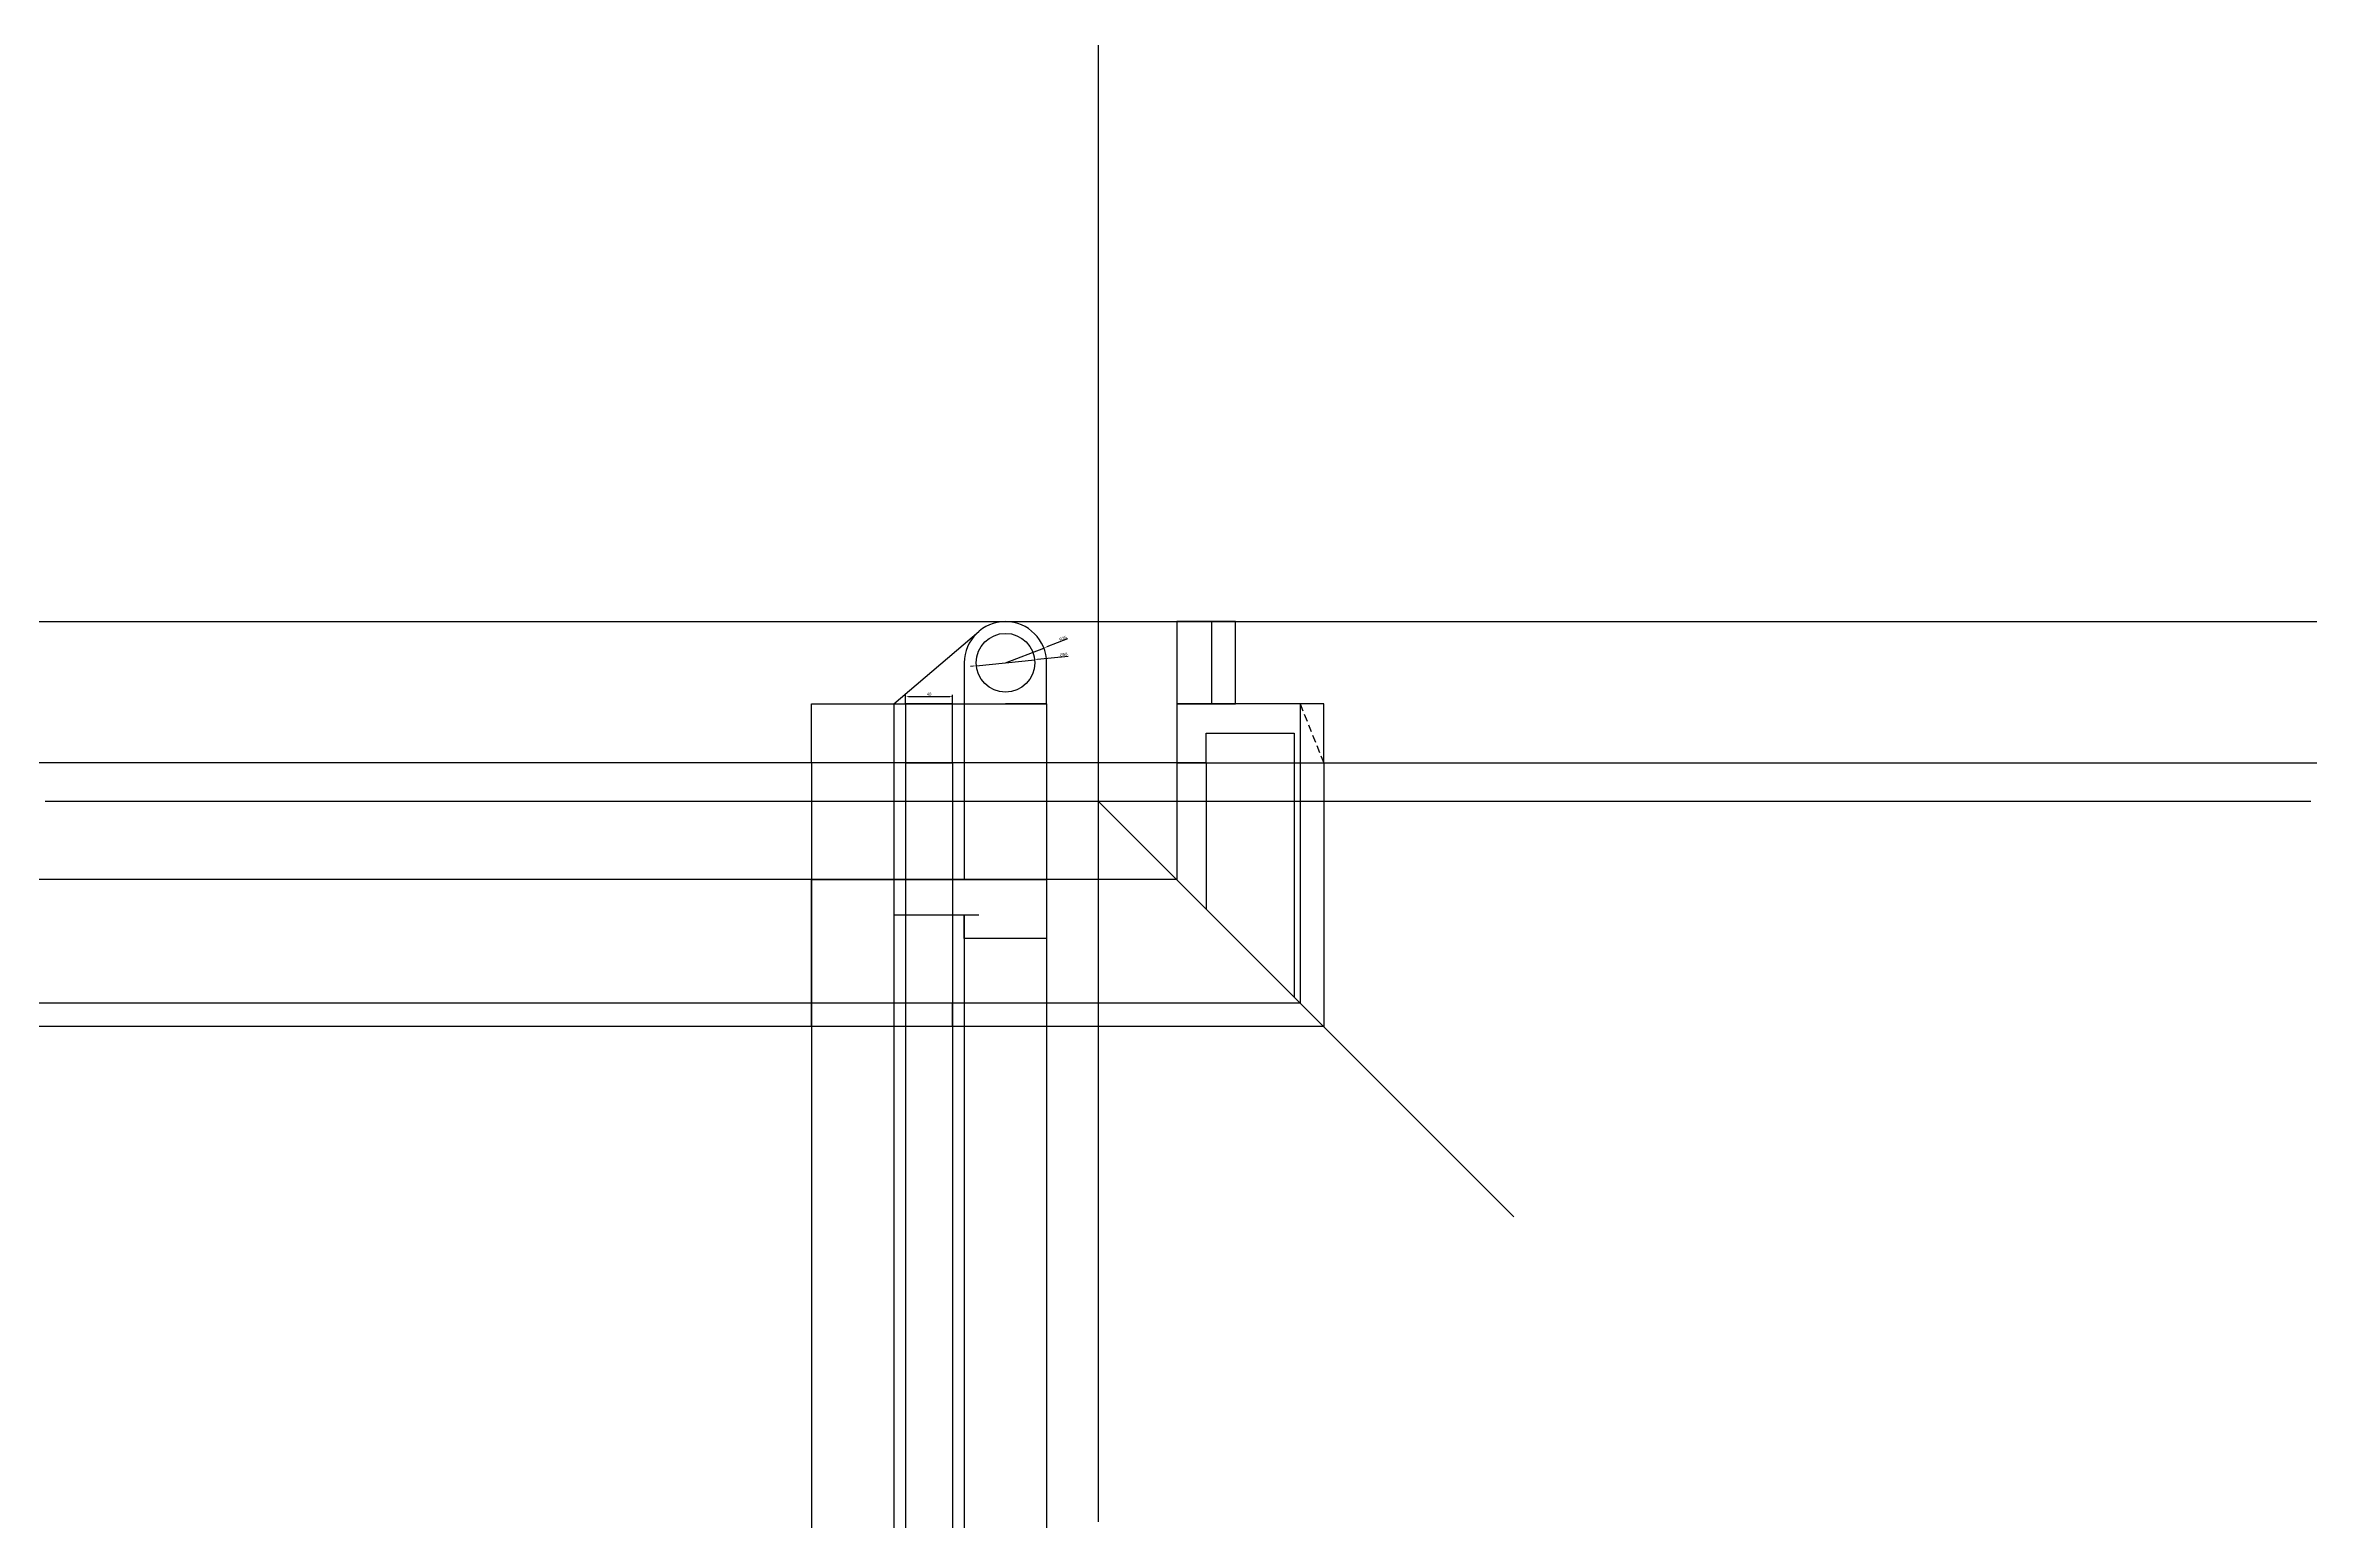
# Model space of a CAD drawing. Header units: millimetres. Extents: x 1798 to 3724, y 722 to 1977.
import ezdxf

# ---------------------------------------------------------------- set-up
doc = ezdxf.new("R2010")
doc.units = ezdxf.units.MM
doc.linetypes.add('HIDDEN', pattern=[9.525, 6.35, -3.175])
doc.styles.get("Standard").update_dxf_attribs({"font": 'arial.ttf'})
doc.dimstyles.new('ISO-25', dxfattribs={"dimtxt": 2.5, "dimasz": 2.5, "dimexe": 1.25, "dimexo": 0.625, "dimtad": 1, "dimtxsty": 'Standard', "dimcen": 2.5, "dimadec": 0, "dimazin": 0, "dimtfac": 1, "dimtmove": 0, "dimatfit": 3, "dimfxl": 1, "dimarcsym": 0})

# ---------------------------------------------------------------- blocks, each defined once
blk = doc.blocks.new('*D2')
at = {"color": 0, "lineweight": -2, "transparency": 16777216}
for p, q in [((2529.1, 1417.9), (2529.1, 1425)), ((2531.6, 1423.7), (2566.6, 1423.7)), ((2569.1, 1417.9), (2569.1, 1425))]:
    blk.add_line(p, q, dxfattribs=at)
at = {"color": 0, "transparency": 16777216}
for points in [[(2531.6, 1424.1), (2531.6, 1423.3), (2529.1, 1423.7)], [(2566.6, 1424.1), (2566.6, 1423.3), (2569.1, 1423.7)]]:
    blk.add_solid(points, dxfattribs=at)
at = {"layer": 'Defpoints', "color": 0, "transparency": 16777216}
for p in [(2529.1, 1417.3), (2569.1, 1423.7), (2569.1, 1417.3)]:
    blk.add_point(p, dxfattribs=at)
at = {"color": 0, "transparency": 16777216, "insert": (2549.1, 1425.6), "char_height": 2.5, "attachment_point": 5}
blk.add_mtext('40', dxfattribs=at)
blk = doc.blocks.new('*D3')
at = {"color": 0, "lineweight": -2, "transparency": 16777216}
for p, q in [((2586.7, 1449.5), (2584.2, 1449.2)), ((2589.2, 1449.7), (2638.9, 1454.8)), ((2667.3, 1457.6), (2641.4, 1455))]:
    blk.add_line(p, q, dxfattribs=at)
at = {"color": 0, "transparency": 16777216}
for points in [[(2586.7, 1449.9), (2586.7, 1449.1), (2589.2, 1449.7)], [(2641.4, 1455.4), (2641.5, 1454.6), (2638.9, 1454.8)]]:
    blk.add_solid(points, dxfattribs=at)
at = {"layer": 'Defpoints', "color": 0, "transparency": 16777216}
for p in [(2589.2, 1449.7), (2638.9, 1454.8)]:
    blk.add_point(p, dxfattribs=at)
at = {"color": 0, "transparency": 16777216, "insert": (2663.4, 1459.2), "char_height": 2.5, "attachment_point": 5, "rotation": 5.7542}
blk.add_mtext('∅50', dxfattribs=at)
blk = doc.blocks.new('*D4')
at = {"color": 0, "lineweight": -2, "transparency": 16777216}
for p, q in [((2614.1, 1452.3), (2646.7, 1464.8)), ((2666.9, 1472.5), (2649.1, 1465.7))]:
    blk.add_line(p, q, dxfattribs=at)
at = {"color": 0, "transparency": 16777216}
blk.add_solid([(2648.9, 1466.1), (2649.2, 1465.3), (2646.7, 1464.8)], dxfattribs=at)
at = {"layer": 'Defpoints', "color": 0, "transparency": 16777216}
for p in [(2646.7, 1464.8), (2614.1, 1452.3)]:
    blk.add_point(p, dxfattribs=at)
at = {"color": 0, "transparency": 16777216, "insert": (2662.9, 1473), "char_height": 2.5, "attachment_point": 5, "rotation": 20.9666}
blk.add_mtext('R35', dxfattribs=at)

msp = doc.modelspace()

# ---------------------------------------------------------------- linework, layer by layer
for p, q in [((2692.793, 1977.394), (2692.793, 721.758)), ((2579.055, 1417.253), (2579.055, 1267.809)), ((2864.652, 1417.253), (2864.652, 1162.809)), ((2759.652, 1367.253), (2759.652, 1267.809)), ((2784.652, 1367.253), (2859.652, 1367.253)), ((2784.652, 1367.253), (2784.652, 1242.809)), ((2859.652, 1367.253), (2859.652, 1167.809)), ((2884.652, 1367.253), (2884.652, 1142.809)), ((1797.576, 1334.667), (3723.95, 1334.667)), ((2692.793, 1334.667), (3046.346, 981.114))]:
    msp.add_line(p, q)
at = {"lineweight": 30}
for p, q in [((2789.652, 1487.253), (2759.652, 1487.253)), ((2759.652, 1487.253), (2759.652, 1417.253)), ((2789.652, 1417.253), (2789.652, 1487.253)), ((2809.652, 1487.253), (2789.652, 1487.253)), ((2809.652, 1417.253), (2809.652, 1487.253)), ((2809.652, 1487.253), (2809.652, 1487.253)), ((2519.055, 1417.253), (2591.348, 1478.887)), ((2579.055, 1452.253), (2579.055, 1417.253)), ((2649.055, 1417.253), (2649.055, 1452.253)), ((2449.055, 1367.253), (2449.055, 1417.253)), ((2449.055, 1417.253), (2529.055, 1417.253)), ((2449.055, 1417.253), (2519.055, 1417.253)), ((2529.055, 1417.253), (2529.055, 1367.253)), ((2569.055, 1417.253), (2529.055, 1417.253)), ((2529.055, 1417.253), (2649.055, 1417.253)), ((2569.055, 1367.253), (2569.055, 1417.253)), ((2649.055, 1417.253), (2614.055, 1417.253)), ((2649.055, 1417.253), (2649.055, 1367.253)), ((2884.652, 1417.253), (2759.652, 1417.253)), ((2759.652, 1417.253), (2759.652, 1367.253)), ((2759.652, 1417.253), (2789.652, 1417.253)), ((2789.652, 1417.253), (2809.652, 1417.253)), ((2884.652, 1417.253), (2864.652, 1417.253)), ((2884.652, 1367.253), (2884.652, 1417.253)), ((2784.652, 1367.253), (2784.652, 1392.253)), ((2784.652, 1392.253), (2859.652, 1392.253)), ((2859.652, 1392.253), (2859.652, 1367.253)), ((2529.055, 1367.253), (2449.055, 1367.253)), ((2569.055, 1367.253), (2529.055, 1367.253)), ((2529.055, 1367.253), (2569.055, 1367.253)), ((2649.055, 1367.253), (2569.055, 1367.253)), ((2759.652, 1367.253), (2784.652, 1367.253)), ((2759.652, 1367.253), (2784.652, 1367.253)), ((2859.652, 1367.253), (2884.652, 1367.253)), ((2449.055, 1267.809), (2649.055, 1267.809)), ((2449.055, 1142.809), (2449.055, 1267.809)), ((2519.055, 1267.809), (2519.055, 1237.809)), ((2591.348, 1267.809), (2519.055, 1267.809)), ((2579.055, 1267.809), (2649.055, 1267.809)), ((2649.055, 1267.809), (2649.055, 1217.809)), ((2649.055, 1267.809), (2649.055, 1217.809)), ((2649.055, 1267.809), (2649.055, 1142.809)), ((2519.055, 1237.809), (2591.348, 1237.809)), ((2579.055, 1217.809), (2579.055, 1237.809)), ((2649.055, 1217.809), (2579.055, 1217.809)), ((2569.055, 1162.809), (2529.055, 1162.809)), ((2529.055, 1162.809), (2529.055, 1142.809)), ((2569.055, 1142.809), (2569.055, 1162.809)), ((2649.055, 1142.809), (2449.055, 1142.809)), ((2529.055, 1142.809), (2529.055, 1142.809))]:
    msp.add_line(p, q, dxfattribs=at)
at = {"linetype": 'HIDDEN', "lineweight": 30}
msp.add_line((2864.652, 1417.253), (2884.652, 1367.253), dxfattribs=at)
msp.add_xline((2614.055, 1487.253), (1, 0))
for p, direction in [((2519.055, 1417.253), (0, -1)), ((2784.652, 1367.253), (-1, 0)), ((2449.055, 1367.253), (0, -1)), ((2529.055, 1367.253), (0, -1)), ((2569.055, 1367.253), (0, -1)), ((2649.055, 1367.253), (0, -1)), ((2859.652, 1367.253), (1, 0)), ((2759.652, 1267.809), (-1, 0)), ((2579.055, 1237.809), (0, -1)), ((2864.652, 1162.809), (-1, 0)), ((2884.652, 1142.809), (-1, 0))]:
    msp.add_ray(p, direction)
at = {"lineweight": 30}
msp.add_circle((2614.055, 1452.253), 25, dxfattribs=at)
msp.add_arc((2614.055, 1452.253), 35, 0, 180, dxfattribs=at)

# ---------------------------------------------------------------- dimensions: what is measured, and where the dimension line sits
dim = msp.add_radius_dim(center=(2614.055, 1452.253), mpoint=(2646.738, 1464.777), dimstyle='ISO-25')
dim.commit()
dim.dimension.update_dxf_attribs({"geometry": '*D4', "text_midpoint": (2663.55, 1471.219), "dimtype": 164})
dim = msp.add_diameter_dim_2p(p1=(2589.181, 1449.747), p2=(2638.929, 1454.76), dimstyle='ISO-25')
dim.commit()
dim.dimension.update_dxf_attribs({"geometry": '*D3', "text_midpoint": (2663.55, 1457.241), "dimtype": 163})
dim = msp.add_linear_dim(base=(2569.055, 1423.727), p1=(2529.055, 1417.253), p2=(2569.055, 1417.253), dimstyle='ISO-25')
dim.commit()
dim.dimension.update_dxf_attribs({"geometry": '*D2', "text_midpoint": (2549.055, 1425.629)})

doc.saveas('drawing.dxf')
